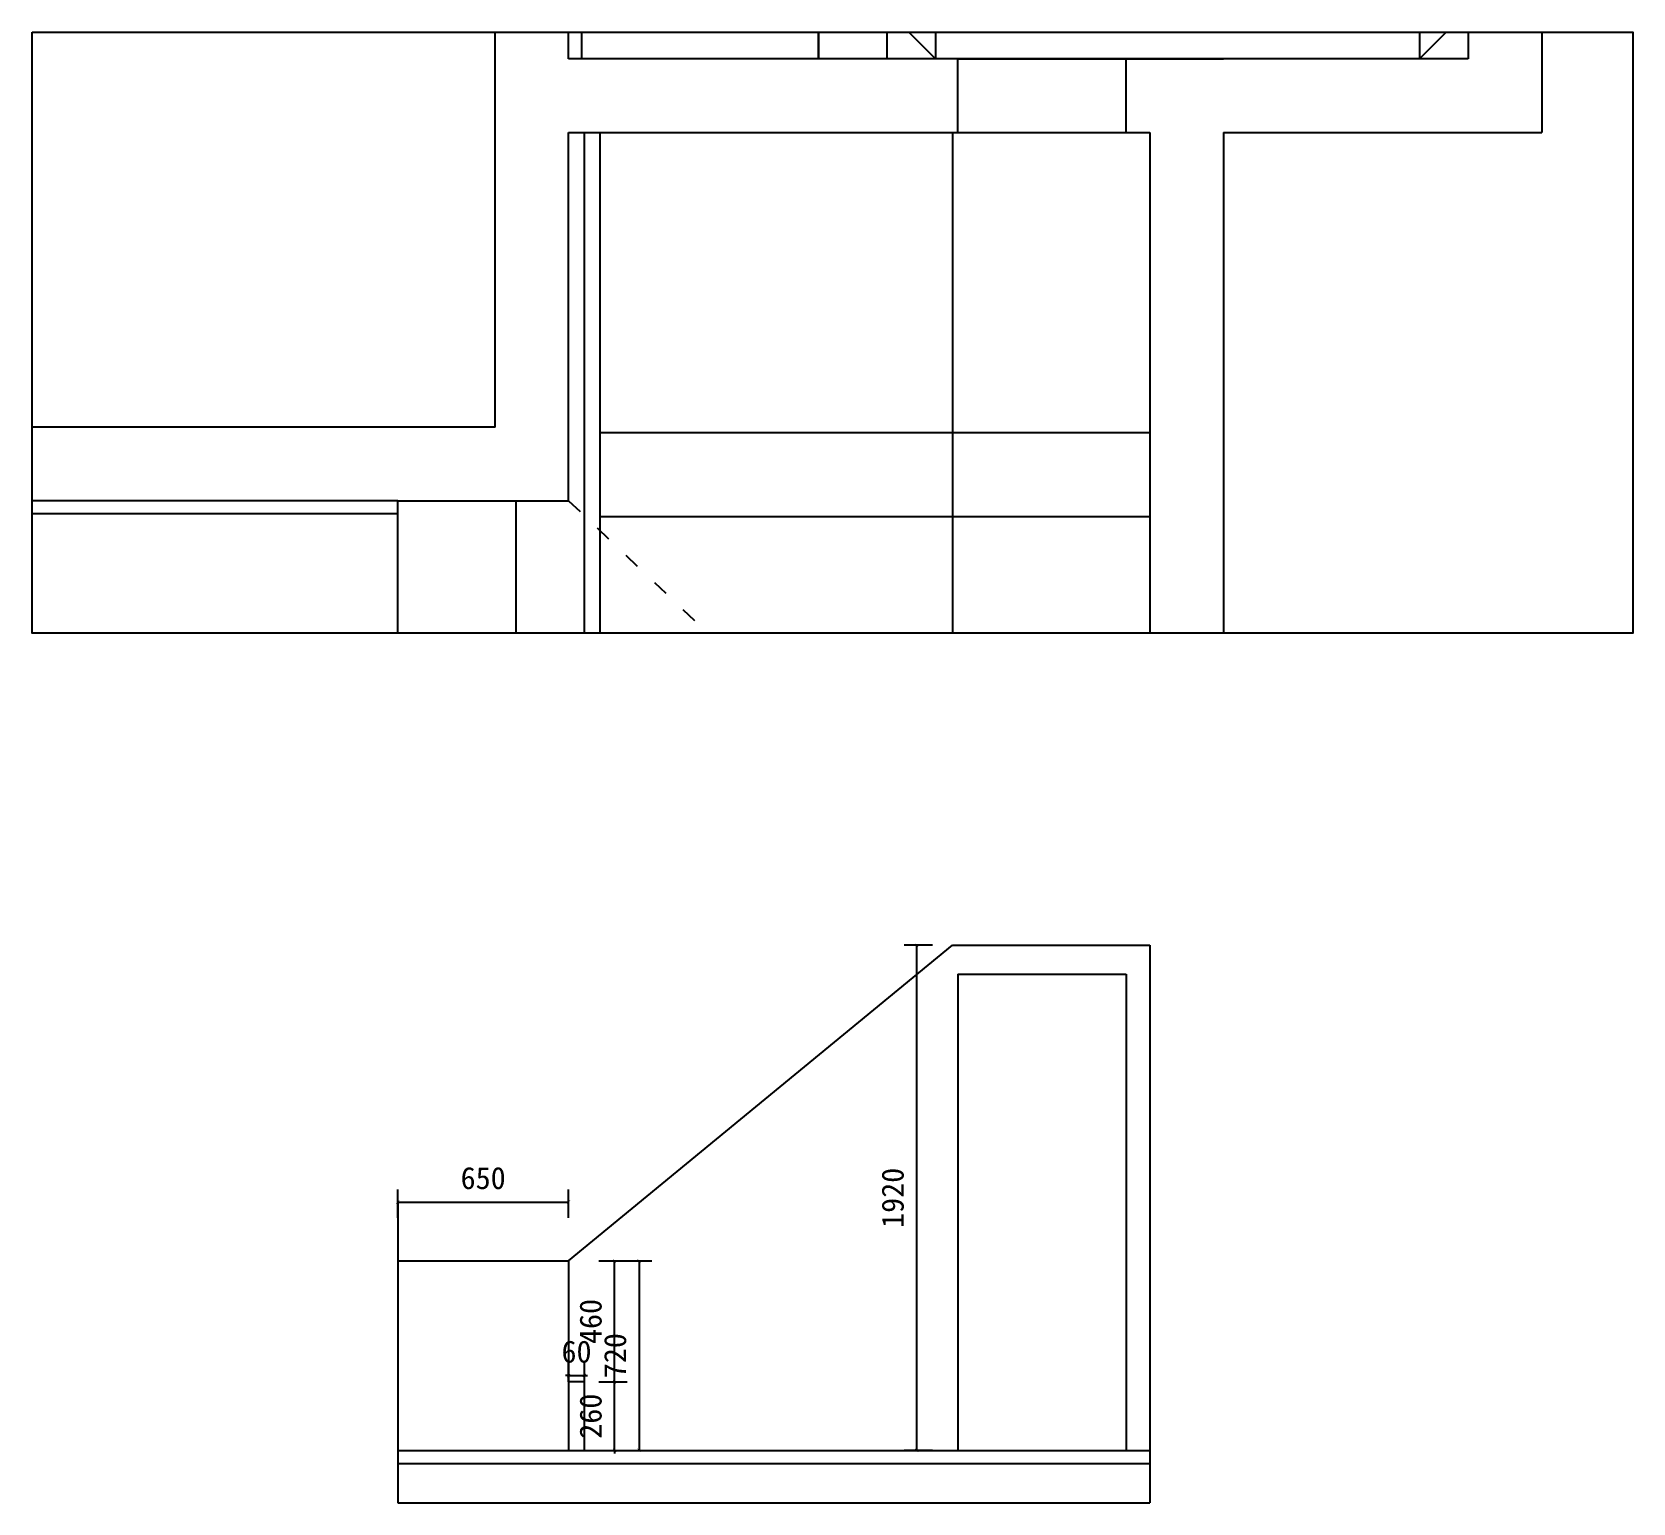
# Model space of a CAD drawing. Header units: millimetres. Extents: x -58733 to 427521, y -235734 to 553534.
# Drawn here: x 124074 to 130162, y -184083 to -178492 of the extents above; entities that cross this region are included whole.
import ezdxf
from ezdxf.xclip import XClip

# ---------------------------------------------------------------- set-up
doc = ezdxf.new("R2010")
doc.units = ezdxf.units.MM
doc.header["$XCLIPFRAME"] = 0
doc.linetypes.add('ACAD_ISO03W100', pattern=[30, 12, -18])
doc.layers.add('00-墙体', color=7, linetype='Continuous')
doc.layers.add('1原始-门窗洞口尺寸', color=4, linetype='Continuous')
doc.styles.add('宋体', font='simsun.ttc', dxfattribs={"height": 120})
doc.styles.add('黑体', font='simhei.ttf')
doc.dimstyles.new('J内小标小字', dxfattribs={"dimscale": 1.2, "dimtxt": 70, "dimasz": 10, "dimexe": 40, "dimexo": 0, "dimgap": 40, "dimtad": 1, "dimdec": 0, "dimrnd": 5, "dimtxsty": '黑体', "dimblk": 'ARCHTICK', "dimcen": 2.5, "dimclrd": 251, "dimclre": 251, "dimclrt": 2, "dimadec": 0, "dimazin": 0, "dimtfac": 1, "dimtdec": 0, "dimtix": 1, "dimtmove": 1, "dimatfit": 3, "dimldrblk": 'DOT', "dimfxl": 50, "dimfxlon": 1, "dimarcsym": 0})

msp = doc.modelspace()

# ---------------------------------------------------------------- blocks, each defined once
blk = doc.blocks.new('G$CA47B89D4')
for p, q in [((0, 2840), (0, 8960)), ((510, 8960), (0, 8960)), ((510, 8680), (510, 8960)), ((1330, 8680), (1330, 8960)), ((1330, 8960), (3420, 8960)), ((3420, 8460), (3420, 8960)), ((280, 2840), (280, 8680)), ((280, 8680), (510, 8680)), ((1330, 8680), (3140, 8680)), ((2490, 8680), (2490, 8180)), ((3140, 8680), (3140, 6640)), ((3420, 8460), (4290, 8460)), ((4290, 8180), (4290, 8460)), ((5730, 8180), (5730, 8460)), ((5730, 8460), (6880, 8460)), ((6880, 3960), (6880, 8460)), ((2490, 8180), (3140, 8180)), ((3420, 6640), (3420, 8180)), ((3420, 8180), (4290, 8180)), ((5730, 8180), (6600, 8180)), ((6600, 5230), (6600, 8180)), ((3140, 6640), (3420, 6640)), ((3140, 5940), (3420, 5940)), ((3140, 5940), (3140, 4240)), ((3420, 5940), (3420, 4970)), ((4350, 5230), (4350, 4970)), ((4350, 5230), (6600, 5230)), ((3420, 4970), (3140, 4970)), ((4350, 4970), (6600, 4970)), ((6600, 4970), (6600, 4240)), ((3140, 4240), (2490, 4240)), ((2490, 4240), (2490, 2840)), ((3140, 4240), (6600, 4240)), ((2770, 3960), (2770, 2840)), ((2770, 3960), (6880, 3960)), ((2770, 3960), (2770, 0)), ((-1210, 0), (-1210, 2840)), ((0, 2840), (-1210, 2840)), ((370, 2840), (280, 2840)), ((370, 2840), (370, 2560)), ((370, 2840), (370, 2560)), ((2490, 2840), (1010, 2840)), ((1010, 2840), (1010, 2560)), ((1010, 2840), (1010, 2560)), ((2770, 2840), (2770, 2560)), ((-930, 280), (-930, 2560)), ((-930, 2560), (2490, 2560)), ((-930, 2374.9), (-744.9, 2560)), ((370, 2560), (0, 2560)), ((1010, 2560), (2490, 2560)), ((1280, 2374.9), (1094.9, 2560)), ((1280, 2420), (1280, 2560)), ((1540, 2560), (1540, 2420)), ((2490, 2560), (2490, 280)), ((1540, 2420), (1280, 2420)), ((1280, 1660), (1540, 1660)), ((1280, 1660), (1280, 280)), ((1540, 1660), (1540, 280)), ((-930, 465.1), (-744.9, 280)), ((1280, 465.1), (1094.9, 280)), ((-930, 280), (1280, 280)), ((1540, 280), (2490, 280)), ((-1210, 0), (2770, 0))]:
    blk.add_line(p, q)
at = {"color": 12}
for p, q in [((510, 8960), (1330, 8960)), ((510, 8680), (1330, 8680)), ((4290, 8460), (5730, 8460)), ((4290, 8180), (5730, 8180))]:
    blk.add_line(p, q, dxfattribs=at)
at = {"color": 250}
for p, q in [((1030, 2840), (1030, 8680)), ((2430, 8680), (2430, 2840)), ((2690, 8180), (2690, 4240)), ((2370, 4300), (280, 4300)), ((2370, 3980), (280, 3980))]:
    blk.add_line(p, q, dxfattribs=at)
at = {"color": 251}
for p, q in [((2370, 8680), (2370, 2840)), ((3420, 8090), (6600, 8090)), ((280, 6790), (3140, 6790)), ((3420, 6790), (6600, 6790)), ((280, 6650), (1030, 6650)), ((3140, 6640), (3140, 5940)), ((3420, 6640), (3420, 5940)), ((3420, 5610), (6600, 5610)), ((4350, 5230), (3420, 5230)), ((4350, 4970), (3420, 4970)), ((3140, 4290), (6600, 4290)), ((1010, 2840), (370, 2840)), ((-744.9, 280), (-744.9, 2560)), ((1010, 2560), (370, 2560)), ((1094.9, 280), (1094.9, 2560)), ((1540, 1660), (1540, 2560)), ((2440, 2560), (2440, 280)), ((1280, 1660), (1280, 2420))]:
    blk.add_line(p, q, dxfattribs=at)
at = {"layer": '00-墙体', "color": 42}
for p, q in [((510, 8840), (1330, 8840)), ((510, 8800), (1330, 8800)), ((4290, 8340), (5730, 8340)), ((4290, 8300), (5730, 8300))]:
    blk.add_line(p, q, dxfattribs=at)
at = {"layer": '00-墙体', "color": 8, "linetype": 'ACAD_ISO03W100', "ltscale": 5}
for p, q in [((2490, 8180), (1030, 6790)), ((2490, 8180), (3140, 6790)), ((3140, 5840), (280, 5840)), ((3140, 5630), (280, 5630)), ((2490, 4240), (1030, 5630))]:
    blk.add_line(p, q, dxfattribs=at)
at = {"layer": '1原始-门窗洞口尺寸', "color": 4, "linetype": 'ByBlock'}
for points in [[(1719.9, 8338.9), (1014, 8338.9), (1014, 8538.9), (1719.9, 8538.9)], [(1719.9, 8138.9), (1014, 8138.9), (1014, 8338.9), (1719.9, 8338.9)], [(5618.3, 7786.7), (4912.5, 7786.7), (4912.5, 7986.7), (5618.3, 7986.7)], [(5618.3, 7586.7), (4912.5, 7586.7), (4912.5, 7786.7), (5618.3, 7786.7)]]:
    blk.add_lwpolyline(points, close=True, dxfattribs=at)
at = {"layer": '1原始-门窗洞口尺寸', "linetype": 'Continuous', "char_height": 137.5, "attachment_point": 3, "style": '宋体'}
for s, insert in [('距地：1100mm', (1691.4, 8543.6)), ('窗高：820mm', (1599.9, 8350.7)), ('距地：260mm', (5490.3, 7991.3)), ('窗高：280mm', (5498.4, 7798.5)), ('H:1555mm', (2129, 2007.1)), ('H:1920mm', (510.2, 1598.5)), ('H:760mm', (2513.1, 1062.5)), ('H:1765mm', (1306.1, 818.6))]:
    blk.add_mtext(s, dxfattribs=dict(at, insert=insert))
blk = doc.blocks.new('_ArchTick')
at = {"color": 0, "linetype": 'ByBlock', "const_width": 0.15}
blk.add_lwpolyline([(-0.5, -0.5), (0.5, 0.5)], dxfattribs=at)
blk = doc.blocks.new('*D41')
at = {"color": 251, "lineweight": -2}
for p, q in [((125464.5, -182999.3), (125464.5, -182891.3)), ((126114.5, -182999.3), (126114.5, -182891.3)), ((125464.5, -182939.3), (126114.5, -182939.3))]:
    blk.add_line(p, q, dxfattribs=at)
at = {"layer": 'Defpoints', "color": 0}
for p in [(126114.5, -182939.3), (125464.5, -183163.4), (126114.5, -183163.4)]:
    blk.add_point(p, dxfattribs=at)
at = {"color": 251, "lineweight": -2, "xscale": 12, "yscale": 12, "zscale": 12, "rotation": 180}
blk.add_blockref('_ArchTick', (125464.5, -182939.3), dxfattribs=at)
at = {"color": 251, "lineweight": -2, "xscale": 12, "yscale": 12, "zscale": 12}
blk.add_blockref('_ArchTick', (126114.5, -182939.3), dxfattribs=at)
at = {"color": 2, "insert": (125789.5, -182848.8), "char_height": 84, "attachment_point": 5, "style": '黑体'}
blk.add_mtext('650', dxfattribs=at)
blk = doc.blocks.new('_Dot')
at = {"color": 0, "linetype": 'ByBlock', "lineweight": -2}
blk.add_line((-0.5, 0), (-1, 0), dxfattribs=at)
at = {"color": 0, "linetype": 'ByBlock', "const_width": 0.5}
blk.add_lwpolyline([(-0.25, 0, 1), (0.25, 0, 1)], format="xyb", close=True, dxfattribs=at)
blk = doc.blocks.new('*D42')
at = {"color": 251, "lineweight": -2}
for p, q in [((126322.2, -183163.4), (126430.2, -183163.4)), ((126382.2, -183163.4), (126382.2, -183883.4)), ((126322.2, -183883.4), (126430.2, -183883.4))]:
    blk.add_line(p, q, dxfattribs=at)
at = {"layer": 'Defpoints', "color": 0}
for p in [(126114.5, -183163.4), (126114.5, -183883.4), (126382.2, -183883.4)]:
    blk.add_point(p, dxfattribs=at)
at = {"color": 251, "lineweight": -2, "xscale": 12, "yscale": 12, "zscale": 12}
for p, rotation in [((126382.2, -183163.4), 90), ((126382.2, -183883.4), 270)]:
    blk.add_blockref('_ArchTick', p, dxfattribs=dict(at, rotation=rotation))
at = {"color": 2, "insert": (126291.7, -183523.4), "char_height": 84, "attachment_point": 5, "rotation": 90, "style": '黑体'}
blk.add_mtext('720', dxfattribs=at)
blk = doc.blocks.new('*D43')
at = {"color": 251, "lineweight": -2}
for p, q in [((126229, -183623.4), (126337, -183623.4)), ((126289, -183623.4), (126289, -183611.4)), ((126289, -183883.4), (126289, -183623.4)), ((126229, -183883.4), (126337, -183883.4)), ((126289, -183883.4), (126289, -183895.4))]:
    blk.add_line(p, q, dxfattribs=at)
at = {"layer": 'Defpoints', "color": 0}
for p in [(126174.5, -183623.4), (126289, -183623.4), (126174.5, -183883.4)]:
    blk.add_point(p, dxfattribs=at)
at = {"color": 251, "lineweight": -2, "xscale": 12, "yscale": 12, "zscale": 12}
for p, rotation in [((126289, -183623.4), 270), ((126289, -183883.4), 90)]:
    blk.add_blockref('_ArchTick', p, dxfattribs=dict(at, rotation=rotation))
at = {"color": 2, "insert": (126198.5, -183753.4), "char_height": 84, "attachment_point": 5, "rotation": 90, "style": '黑体'}
blk.add_mtext('260', dxfattribs=at)
blk = doc.blocks.new('*D44')
at = {"color": 251, "lineweight": -2}
for p, q in [((126229, -183163.4), (126337, -183163.4)), ((126289, -183623.4), (126289, -183163.4)), ((126229, -183623.4), (126337, -183623.4))]:
    blk.add_line(p, q, dxfattribs=at)
at = {"layer": 'Defpoints', "color": 0}
for p in [(126114.5, -183163.4), (126289, -183163.4), (126174.5, -183623.4)]:
    blk.add_point(p, dxfattribs=at)
at = {"color": 251, "lineweight": -2, "xscale": 12, "yscale": 12, "zscale": 12}
for p, rotation in [((126289, -183163.4), 90), ((126289, -183623.4), 270)]:
    blk.add_blockref('_ArchTick', p, dxfattribs=dict(at, rotation=rotation))
at = {"color": 2, "insert": (126198.5, -183393.4), "char_height": 84, "attachment_point": 5, "rotation": 90, "style": '黑体'}
blk.add_mtext('460', dxfattribs=at)
blk = doc.blocks.new('*D45')
at = {"color": 251, "lineweight": -2}
for p, q in [((126114.5, -183623.4), (126114.5, -183551)), ((126174.5, -183623.4), (126174.5, -183551)), ((126114.5, -183599), (126102.5, -183599)), ((126114.5, -183599), (126174.5, -183599)), ((126174.5, -183599), (126186.5, -183599))]:
    blk.add_line(p, q, dxfattribs=at)
at = {"layer": 'Defpoints', "color": 0}
for p in [(126114.5, -183623.4), (126174.5, -183599), (126174.5, -183623.4)]:
    blk.add_point(p, dxfattribs=at)
at = {"color": 251, "lineweight": -2, "xscale": 12, "yscale": 12, "zscale": 12}
blk.add_blockref('_ArchTick', (126114.5, -183599), dxfattribs=at)
at = {"color": 251, "lineweight": -2, "xscale": 12, "yscale": 12, "zscale": 12, "rotation": 180}
blk.add_blockref('_ArchTick', (126174.5, -183599), dxfattribs=at)
at = {"color": 2, "insert": (126144.5, -183508.6), "char_height": 84, "attachment_point": 5, "style": '黑体'}
blk.add_mtext('60', dxfattribs=at)
blk = doc.blocks.new('*D46')
at = {"color": 251, "lineweight": -2}
for p, q in [((127497.7, -181963.4), (127389.7, -181963.4)), ((127437.7, -181963.4), (127437.7, -183883.4)), ((127497.7, -183883.4), (127389.7, -183883.4))]:
    blk.add_line(p, q, dxfattribs=at)
at = {"layer": 'Defpoints', "color": 0}
for p in [(127574.5, -181963.4), (127437.7, -183883.4), (127522.7, -183883.4)]:
    blk.add_point(p, dxfattribs=at)
at = {"color": 251, "lineweight": -2, "xscale": 12, "yscale": 12, "zscale": 12}
for p, rotation in [((127437.7, -181963.4), 90), ((127437.7, -183883.4), 270)]:
    blk.add_blockref('_ArchTick', p, dxfattribs=dict(at, rotation=rotation))
at = {"color": 2, "insert": (127347.2, -182923.4), "char_height": 84, "attachment_point": 5, "rotation": 90, "style": '黑体'}
blk.add_mtext('1920', dxfattribs=at)

# ---------------------------------------------------------------- dimensions: what is measured, and where the dimension line sits
for base, p1, p2, picture, middle in [((127437.7, -183883.4), (127574.5, -181963.4), (127522.7, -183883.4), '*D46', (127347.2, -182923.4)), ((126382.2, -183883.4), (126114.5, -183163.4), (126114.5, -183883.4), '*D42', (126291.7, -183523.4)), ((126289, -183163.4), (126174.5, -183623.4), (126114.5, -183163.4), '*D44', (126198.5, -183393.4)), ((126289, -183623.4), (126174.5, -183883.4), (126174.5, -183623.4), '*D43', (126198.5, -183753.4))]:
    dim = msp.add_linear_dim(base=base, p1=p1, p2=p2, angle=90, dimstyle='J内小标小字')
    dim.commit()
    dim.dimension.update_dxf_attribs({"geometry": picture, "text_midpoint": middle})
for base, p1, p2, picture, middle in [((126114.5, -182939.3), (125464.5, -183163.4), (126114.5, -183163.4), '*D41', (125789.5, -182848.8)), ((126174.5, -183599), (126114.5, -183623.4), (126174.5, -183623.4), '*D45', (126144.5, -183508.6))]:
    dim = msp.add_linear_dim(base=base, p1=p1, p2=p2, dimstyle='J内小标小字')
    dim.commit()
    dim.dimension.update_dxf_attribs({"geometry": picture, "text_midpoint": middle})

# ---------------------------------------------------------------- linework, layer by layer
for p, q in [((126114.5, -183163.4), (127574.5, -181963.4)), ((127574.5, -181963.4), (128324.5, -181963.4)), ((128324.5, -181963.4), (128324.5, -184083.4)), ((127594.5, -182073.4), (128234.5, -182073.4)), ((127594.5, -182073.4), (127594.5, -183883.4)), ((128234.5, -182073.4), (128234.5, -183883.4)), ((125464.5, -182939.3), (125464.5, -184083.4)), ((125464.5, -183163.4), (126114.5, -183163.4)), ((126114.5, -183163.4), (126114.5, -183883.4)), ((125464.5, -183883.4), (128324.5, -183883.4)), ((125464.5, -183933.4), (128324.5, -183933.4)), ((125464.5, -184083.4), (128324.5, -184083.4))]:
    msp.add_line(p, q)
at = {"color": 251}
for p, q in [((126174.5, -183623.4), (126114.5, -183623.4)), ((126174.5, -183883.4), (126174.5, -183623.4))]:
    msp.add_line(p, q, dxfattribs=at)
msp.add_lwpolyline([(124074, -178491.5), (130161.5, -178491.5), (130161.5, -180776.9), (124074, -180776.9)], close=True)

# ---------------------------------------------------------------- block references
ref = msp.add_blockref('G$CA47B89D4', (128604.5, -176033.4), dxfattribs=dict(rotation=180))
XClip(ref).set_block_clipping_path([(-1557.0645218879, 2458.1556996084), (4530.4328295633, 4743.4952368642)])

msp.set_redraw_order([(e.dxf.handle, doc.entitydb.next_handle()) for e in msp.query("TEXT MTEXT ATTDEF DIMENSION ARC_DIMENSION")])  # texts and dimensions are drawn at this point

doc.saveas('drawing.dxf')
